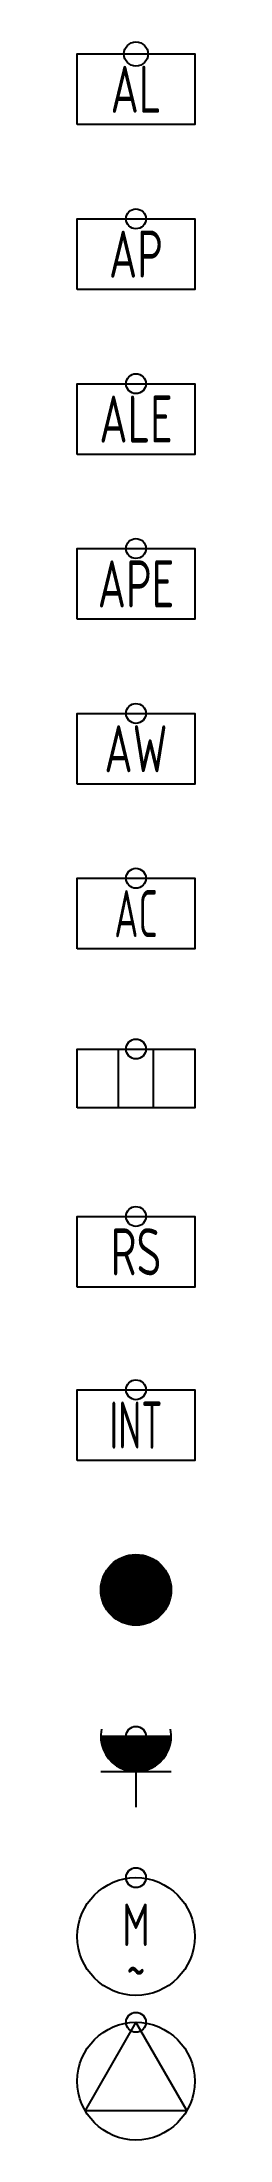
# Model space of a CAD drawing. Header units: millimetres. Extents: x -33464 to 217351, y -4000 to 120872.
# Drawn here: x 88770 to 89270, y 93547 to 102455 of the extents above; entities that cross this region are included whole.
import ezdxf
from ezdxf.enums import TextEntityAlignment as Align

# ---------------------------------------------------------------- set-up
doc = ezdxf.new("R2010")
doc.units = ezdxf.units.MM
doc.header["$LTSCALE"] = 500
doc.header["$MEASUREMENT"] = 0
for name, color, linetype in [('E-LITE-LITE', 3, 'Continuous'), ('E-POWR-DEVC', 3, 'Continuous'), ('E-POWR-EQPM', 3, 'Continuous'), ('E-UNIV-EL', 140, 'Continuous')]:
    doc.layers.add(name, color=color, linetype=linetype)
doc.styles.add('TH-STYLE3', font='tssdeng.shx', dxfattribs={"width": 0.7, "bigfont": 'tssdchn.shx'})

# ---------------------------------------------------------------- blocks, each defined once
blk = doc.blocks.new('E-BDB006-1')
for p, q in [((-0.75, -1.25), (-0.75, 1.25)), ((0.75, -1.25), (0.75, 1.25))]:
    blk.add_line(p, q)
blk.add_lwpolyline([(-2.5, -1.25), (-2.5, 1.25), (2.5, 1.25), (2.5, -1.25)], close=True)
blk = doc.blocks.new('E-BDB011')
blk.add_lwpolyline([(-2.5, -1.5), (-2.5, 1.5), (2.5, 1.5), (2.5, -1.5)], close=True)
at = {"layer": 'E-UNIV-EL', "style": 'TH-STYLE3', "width": 0.7}
blk.add_attdef('BOX', text='', height=2, dxfattribs=at).set_placement((0, 0), align=Align.MIDDLE)
blk = doc.blocks.new('E-BDB001')
blk.add_lwpolyline([(-2.5, -1.5), (-2.5, 1.5), (2.5, 1.5), (2.5, -1.5)], close=True)
at = {"layer": 'E-UNIV-EL', "style": 'TH-STYLE3', "width": 0.7}
blk.add_attdef('BOX', text='', height=2, dxfattribs=at).set_placement((0, 0), align=Align.MIDDLE)
blk = doc.blocks.new('E-BDB003')
blk.add_lwpolyline([(-2.5, -1.5), (-2.5, 1.5), (2.5, 1.5), (2.5, -1.5)], close=True)
at = {"layer": 'E-UNIV-EL', "style": 'TH-STYLE3', "width": 0.7}
blk.add_attdef('BOX', text='', height=2, dxfattribs=at).set_placement((0, 0), align=Align.MIDDLE)
blk = doc.blocks.new('E-BDB004')
blk.add_lwpolyline([(-2.5, -1.5), (-2.5, 1.5), (2.5, 1.5), (2.5, -1.5)], close=True)
at = {"layer": 'E-UNIV-EL', "style": 'TH-STYLE3', "width": 0.7}
blk.add_attdef('BOX', text='', height=2, dxfattribs=at).set_placement((0, 0), align=Align.MIDDLE)
blk = doc.blocks.new('E-BDB012')
blk.add_lwpolyline([(-2.5, -1.5), (-2.5, 1.5), (2.5, 1.5), (2.5, -1.5)], close=True)
at = {"layer": 'E-UNIV-EL', "style": 'TH-STYLE3', "width": 0.6}
blk.add_attdef('BOX', text='', height=2, dxfattribs=at).set_placement((0, 0), align=Align.MIDDLE)
blk = doc.blocks.new('E-BFAS810')
blk.add_lwpolyline([(-2.5, -1.5), (-2.5, 1.5), (2.5, 1.5), (2.5, -1.5)], close=True)
at = {"layer": 'E-UNIV-EL', "style": 'TH-STYLE3', "width": 0.7}
blk.add_attdef('BOX', text='', height=2, dxfattribs=at).set_placement((0, 0), align=Align.MIDDLE)
blk = doc.blocks.new('E-BDB015')
blk.add_lwpolyline([(-2.5, -1.5), (-2.5, 1.5), (2.5, 1.5), (2.5, -1.5)], close=True)
at = {"layer": 'E-UNIV-EL', "style": 'TH-STYLE3', "width": 0.6}
blk.add_attdef('BOX', text='', height=2, rotation=360, dxfattribs=at).set_placement((0, 0), align=Align.MIDDLE)
blk = doc.blocks.new('E-BDB054')
blk.add_circle((0, 0), 2.5)
at = {"layer": 'E-UNIV-EL'}
blk.add_lwpolyline([(0, 2.5), (-2.165, -1.25), (2.165, -1.25)], close=True, dxfattribs=at)
blk = doc.blocks.new('E-BDB052')
blk.add_circle((0, 0), 2.5)
at = {"layer": 'E-UNIV-EL', "style": 'TH-STYLE3', "width": 0.7}
for s, p in [('M', (0, 0.5)), ('~', (0, -1.5))]:
    blk.add_text(s, height=1.8, dxfattribs=at).set_placement(p, align=Align.MIDDLE)
blk = doc.blocks.new('E-BS201')
for p, q in [((1.5, 3), (-1.5, 3)), ((1.5, 1.5), (-1.5, 1.5)), ((0, 1.5), (0, 0))]:
    blk.add_line(p, q)
at = {"const_width": 1.5}
blk.add_lwpolyline([(-0.75, 3, 1), (0.75, 3, 1)], format="xyb", dxfattribs=at)
blk.add_arc((0, 3), 1.5, 168.46304, 11.53696)
blk = doc.blocks.new('E-BL302')
at = {"const_width": 1.5}
blk.add_lwpolyline([(-0.75, 0, 1), (0.75, 0, 1)], format="xyb", close=True, dxfattribs=at)
blk.add_circle((0, 0), 1.5)

msp = doc.modelspace()

# ---------------------------------------------------------------- linework, layer by layer
for centre, radius in [((89019.8, 102404.3), 51.1), ((89019.8, 101704.3), 42.2), ((89019.8, 101004.3), 42.2), ((89019.8, 100304.3), 42.2), ((89019.8, 99604.3), 42.2), ((89019.8, 98904.3), 42.2), ((89019.8, 98179.3), 42.2), ((89019.8, 97468.4), 42.2), ((89019.8, 96732.5), 42.2), ((89019.8, 95882.5), 42.2), ((89019.8, 95260.7), 42.2), ((89019.8, 94660.7), 42.2), ((89019.8, 94046.6), 42.2)]:
    msp.add_circle(centre, radius)

# ---------------------------------------------------------------- block references
at = {"layer": 'E-LITE-LITE', "xscale": 100, "yscale": 100, "zscale": 100}
msp.add_blockref('E-BL302', (89019.8, 95882.5), dxfattribs=at)
at = {"layer": 'E-POWR-DEVC', "xscale": 100, "yscale": 100, "zscale": 100}
msp.add_blockref('E-BS201', (89019.8, 94960.7), dxfattribs=at)
at = {"layer": 'E-POWR-EQPM', "xscale": 100, "yscale": 100, "zscale": 100}
for name, p, values in [('E-BDB001', (89019.8, 102254.3), {'BOX': 'AL'}), ('E-BDB001', (89019.8, 101554.3), {'BOX': 'AP'}), ('E-BDB003', (89019.8, 100854.3), {'BOX': 'ALE'}), ('E-BDB004', (89019.8, 100154.3), {'BOX': 'APE'}), ('E-BDB011', (89019.8, 99454.3), {'BOX': 'AW'}), ('E-BDB012', (89019.8, 98754.3), {'BOX': 'AC'}), ('E-BFAS810', (89019.8, 97318.4), {'BOX': 'RS'}), ('E-BDB015', (89019.8, 96582.5), {'BOX': 'INT'})]:
    msp.add_blockref(name, p, dxfattribs=at).add_auto_attribs(values)
for name, p in [('E-BDB006-1', (89019.8, 98054.3)), ('E-BDB052', (89019.8, 94410.7)), ('E-BDB054', (89019.8, 93796.6))]:
    msp.add_blockref(name, p, dxfattribs=at)

doc.saveas('drawing.dxf')
